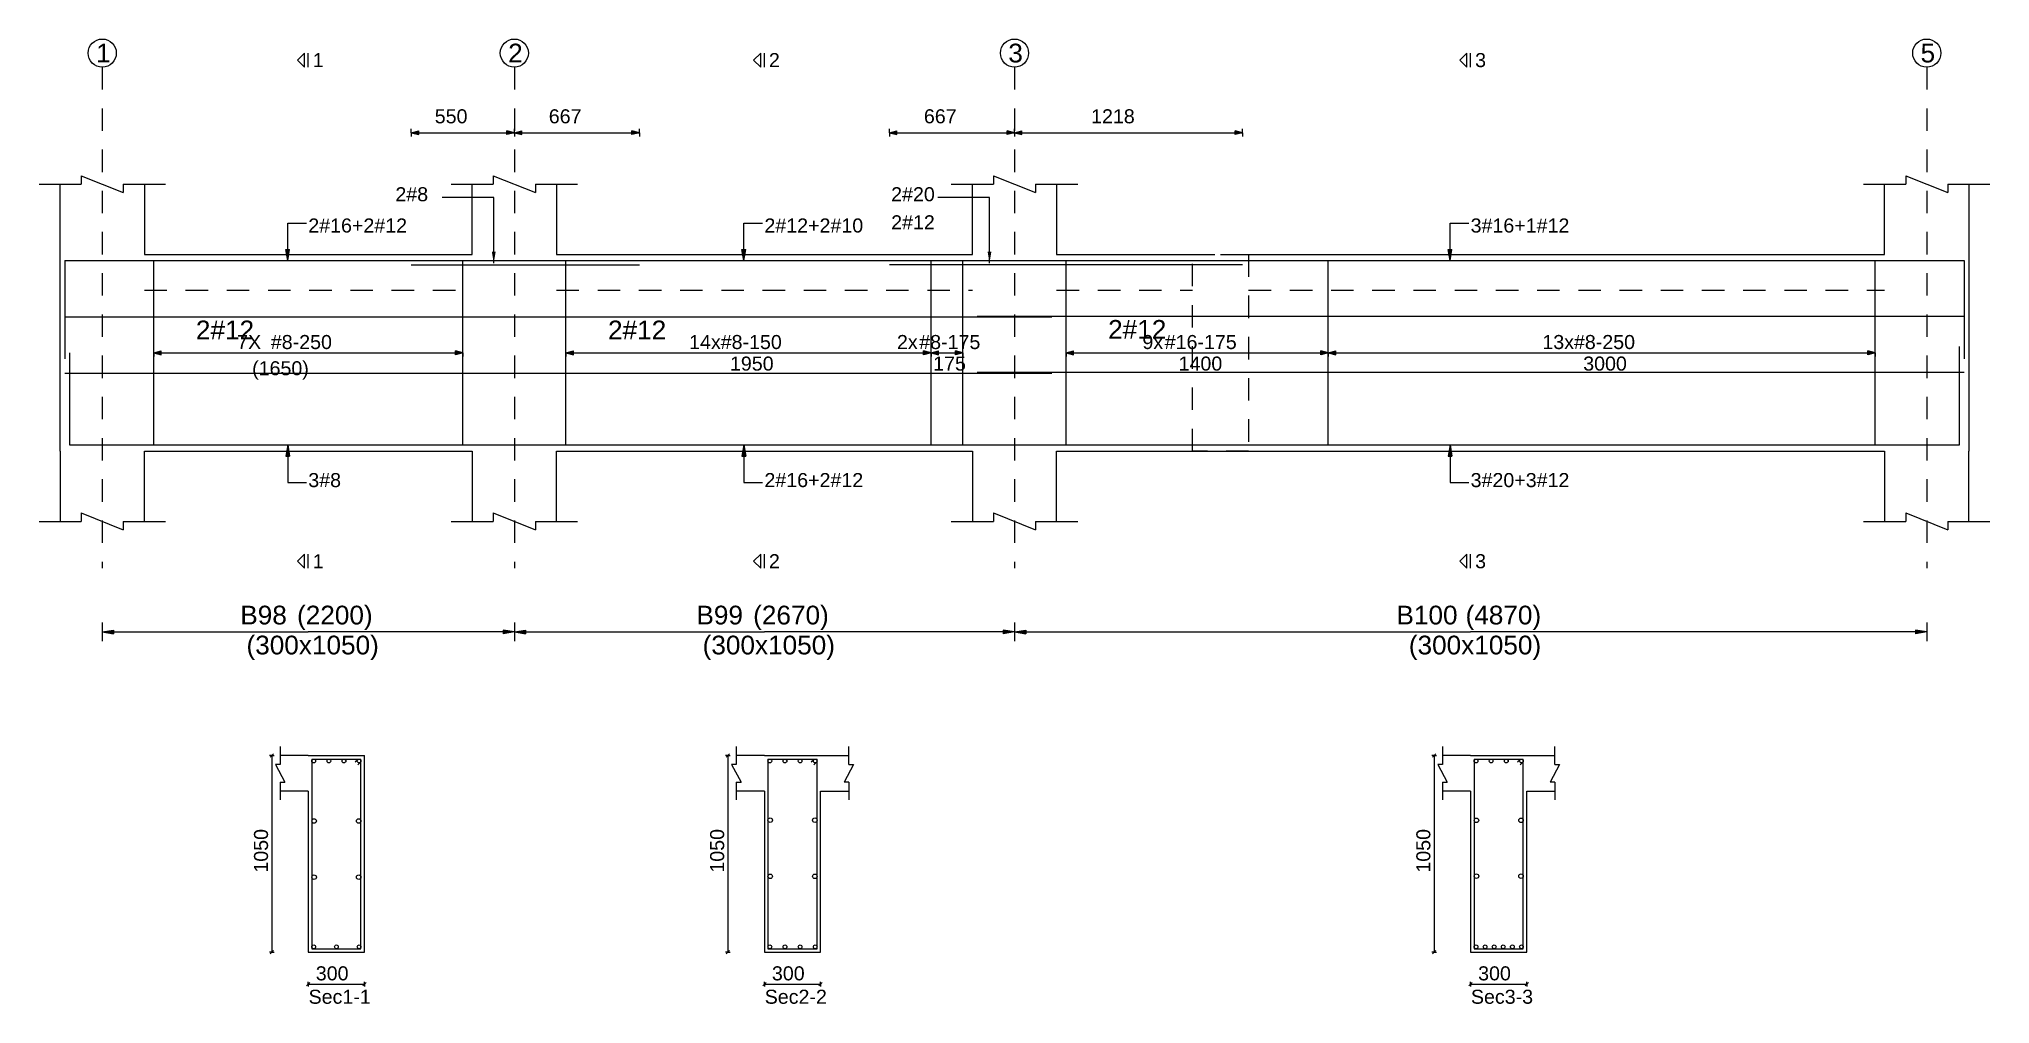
# Model space of a CAD drawing. Extents: x 0 to 98, y 3 to 248.
# Drawn here: x 39.84 to 50.26, y 129.78 to 134.93 of the extents above; entities that cross this region are included whole.
import ezdxf

# ---------------------------------------------------------------- set-up
doc = ezdxf.new("R2010")
doc.units = 0
doc.linetypes.add('ACAD_ISO02W100', pattern=[15, 12, -3])
for name, color, linetype in [('Axisline', 1, 'CONTINUOUS'), ('Axisline_Name', 2, 'CONTINUOUS'), ('Beam_bottombarlabeling', 2, 'CONTINUOUS'), ('Beam_Cross_Label', 4, 'CONTINUOUS'), ('Beam_CrossSection', 2, 'CONTINUOUS'), ('Beam_Dimensions_LS', 3, 'CONTINUOUS'), ('Beam_NameLS', 6, 'CONTINUOUS'), ('Beam_topbarsLabeling', 2, 'CONTINUOUS'), ('dim_all', 7, 'CONTINUOUS'), ('Extra_Topsteel_Labeling', 2, 'CONTINUOUS'), ('Extrabars', 7, 'CONTINUOUS'), ('Longsection', 2, 'CONTINUOUS'), ('main_botbars', 4, 'CONTINUOUS'), ('main_topbars', 4, 'CONTINUOUS'), ('SecondaryBeam', 2, 'CONTINUOUS'), ('SectionLine', 4, 'CONTINUOUS'), ('Sidefacebar', 140, 'CONTINUOUS'), ('Slabline', 253, 'CONTINUOUS'), ('span_dim', 7, 'CONTINUOUS'), ('spanline', 7, 'CONTINUOUS'), ('Stirrup_bar', 1, 'CONTINUOUS'), ('Stirrup_Dia_Spacing', 2, 'CONTINUOUS'), ('Stirrup_Length', 7, 'CONTINUOUS'), ('Stirrup_Numbers', 2, 'CONTINUOUS')]:
    doc.layers.add(name, color=color, linetype=linetype)
doc.styles.add('STRUDS_Arial', font='ARIAL.TTF', dxfattribs={"height": 0.04})

msp = doc.modelspace()

# ---------------------------------------------------------------- texts
at = {"layer": 'Axisline_Name', "style": 'STRUDS_Arial'}
for s, p in [('1', (40.147, 134.805)), ('2', (42.347, 134.805)), ('3', (45.017, 134.805)), ('5', (49.887, 134.805))]:
    msp.add_text(s, height=0.1, dxfattribs=at).set_placement(p)
at = {"layer": 'Beam_bottombarlabeling', "style": 'STRUDS_Arial'}
for s, p in [('3#8', (41.28, 132.538)), ('2#16+2#12', (43.715, 132.538)), ('3#20+3#12', (47.485, 132.538))]:
    msp.add_text(s, height=0.075, dxfattribs=at).set_placement(p)
at = {"layer": 'Beam_Cross_Label', "style": 'STRUDS_Arial'}
for s, p in [('Sec1-1', (41.2815, 129.78)), ('Sec2-2', (43.7165, 129.78)), ('Sec3-3', (47.4865, 129.78))]:
    msp.add_text(s, height=0.075, dxfattribs=at).set_placement(p)
at = {"layer": 'Beam_Dimensions_LS', "style": 'STRUDS_Arial'}
for p in [(40.95, 131.645), (43.385, 131.645), (47.155, 131.645)]:
    msp.add_text('(300x1050)', height=0.1, dxfattribs=at).set_placement(p)
at = {"layer": 'Beam_NameLS', "style": 'STRUDS_Arial'}
for s, p in [('B98', (40.917, 131.805)), ('B99', (43.352, 131.805)), ('B100', (47.089, 131.805))]:
    msp.add_text(s, height=0.1, dxfattribs=at).set_placement(p)
at = {"layer": 'Beam_topbarsLabeling', "style": 'STRUDS_Arial'}
for s, p in [('2#16+2#12', (41.28, 133.897)), ('2#12+2#10', (43.715, 133.897)), ('3#16+1#12', (47.485, 133.897))]:
    msp.add_text(s, height=0.075, dxfattribs=at).set_placement(p)
at = {"layer": 'dim_all', "style": 'STRUDS_Arial'}
for s, p in [('550', (41.955, 134.48)), ('667', (42.5638, 134.48)), ('667', (44.5663, 134.48)), ('667', (44.5663, 134.48)), ('1218', (45.4588, 134.48)), ('1218', (45.4588, 134.48)), ('300', (41.32, 129.905)), ('300', (43.755, 129.905)), ('300', (47.525, 129.905))]:
    msp.add_text(s, height=0.075, dxfattribs=at).set_placement(p)
for p in [(41.065, 130.48), (43.5, 130.48), (47.27, 130.48)]:
    msp.add_text('1050', height=0.075, rotation=90, dxfattribs=at).set_placement(p)
at = {"layer": 'Extra_Topsteel_Labeling', "style": 'STRUDS_Arial'}
for s, p in [('2#8', (41.745, 134.064)), ('2#20', (44.3915, 134.064)), ('2#12', (44.3915, 133.914))]:
    msp.add_text(s, height=0.075, dxfattribs=at).set_placement(p)
at = {"layer": 'SectionLine', "style": 'STRUDS_Arial'}
for s, p in [('1', (41.304, 134.78)), ('2', (43.739, 134.78)), ('3', (47.509, 134.78)), ('1', (41.304, 132.105)), ('2', (43.739, 132.105)), ('3', (47.509, 132.105))]:
    msp.add_text(s, height=0.075, dxfattribs=at).set_placement(p)
at = {"layer": 'Sidefacebar', "style": 'STRUDS_Arial'}
for p in [(40.68, 133.327), (42.88, 133.327), (45.55, 133.33)]:
    msp.add_text('2#12', height=0.1, dxfattribs=at).set_placement(p)
at = {"layer": 'span_dim', "style": 'STRUDS_Arial'}
for s, p in [(' (2200) ', (41.181, 131.805)), (' (2670) ', (43.616, 131.805)), (' (4870) ', (47.419, 131.805))]:
    msp.add_text(s, height=0.1, dxfattribs=at).set_placement(p)
at = {"layer": 'Stirrup_Dia_Spacing', "style": 'STRUDS_Arial'}
for s, p in [('#8-250', (41.08, 133.275)), ('#8-150', (43.4815, 133.275)), ('#8-175', (44.5415, 133.275)), ('#16-175', (45.8518, 133.275)), ('#8-250', (48.0365, 133.275)), ('1950', (43.531, 133.16)), ('175', (44.6158, 133.16)), ('1400', (45.926, 133.16)), ('3000', (48.086, 133.16))]:
    msp.add_text(s, height=0.075, dxfattribs=at).set_placement(p)
at = {"layer": 'Stirrup_Length', "style": 'STRUDS_Arial'}
msp.add_text('(1650)', height=0.075, dxfattribs=at).set_placement((40.98, 133.135))
at = {"layer": 'Stirrup_Numbers', "style": 'STRUDS_Arial'}
for s, p in [('7X', (40.9, 133.275)), ('14x', (43.313, 133.275)), ('2x', (44.4225, 133.275)), ('9x', (45.7328, 133.275)), ('13x', (47.868, 133.275))]:
    msp.add_text(s, height=0.075, dxfattribs=at).set_placement(p)

# ---------------------------------------------------------------- linework, layer by layer
at = {"layer": 'Axisline', "linetype": 'ACAD_ISO02W100', "ltscale": 0.01}
for p, q in [((40.18, 134.78), (40.18, 132.105)), ((42.38, 134.78), (42.38, 132.105)), ((45.05, 134.78), (45.05, 132.105)), ((49.92, 134.78), (49.92, 132.105))]:
    msp.add_line(p, q, dxfattribs=at)
at = {"layer": 'Axisline'}
for centre in [(40.18, 134.855), (42.38, 134.855), (45.05, 134.855), (49.92, 134.855)]:
    msp.add_circle(centre, 0.075, dxfattribs=at)
at = {"layer": 'Beam_bottombarlabeling'}
for p, q in [((41.17, 132.763), (41.16, 132.703)), ((41.16, 132.703), (41.18, 132.703)), ((41.17, 132.763), (41.17, 132.563)), ((41.17, 132.763), (41.18, 132.703)), ((43.605, 132.763), (43.595, 132.703)), ((43.595, 132.703), (43.615, 132.703)), ((43.605, 132.763), (43.605, 132.563)), ((43.605, 132.763), (43.615, 132.703)), ((47.375, 132.763), (47.365, 132.703)), ((47.365, 132.703), (47.385, 132.703)), ((47.375, 132.763), (47.375, 132.563)), ((47.375, 132.763), (47.385, 132.703)), ((41.17, 132.563), (41.27, 132.563)), ((43.605, 132.563), (43.705, 132.563)), ((47.375, 132.563), (47.475, 132.563))]:
    msp.add_line(p, q, dxfattribs=at)
for points in [[(41.17, 132.763), (41.16, 132.703), (41.17, 132.763), (41.18, 132.703)], [(43.605, 132.763), (43.595, 132.703), (43.605, 132.763), (43.615, 132.703)], [(47.375, 132.763), (47.365, 132.703), (47.375, 132.763), (47.385, 132.703)]]:
    msp.add_solid(points, dxfattribs=at)
at = {"layer": 'Beam_CrossSection'}
for p, q in [((41.13, 131.153), (41.13, 131.058)), ((43.565, 131.153), (43.565, 131.058)), ((44.165, 131.058), (44.165, 131.153)), ((47.335, 131.153), (47.335, 131.058)), ((47.935, 131.058), (47.935, 131.153)), ((41.13, 131.058), (41.105, 131.058)), ((41.105, 131.058), (41.155, 130.963)), ((41.28, 131.105), (41.13, 131.105)), ((41.28, 131.105), (41.58, 131.105)), ((41.28, 131.105), (41.28, 131.105)), ((41.58, 130.055), (41.58, 131.105)), ((41.58, 131.105), (41.58, 131.105)), ((43.565, 131.058), (43.54, 131.058)), ((43.54, 131.058), (43.59, 130.963)), ((43.715, 131.105), (43.565, 131.105)), ((43.715, 131.105), (44.015, 131.105)), ((43.715, 131.105), (43.715, 131.105)), ((44.015, 131.105), (44.015, 131.105)), ((44.015, 131.105), (44.165, 131.105)), ((44.19, 131.058), (44.14, 130.963)), ((44.165, 131.058), (44.19, 131.058)), ((47.335, 131.058), (47.31, 131.058)), ((47.31, 131.058), (47.36, 130.963)), ((47.485, 131.105), (47.335, 131.105)), ((47.485, 131.105), (47.785, 131.105)), ((47.485, 131.105), (47.485, 131.105)), ((47.785, 131.105), (47.785, 131.105)), ((47.785, 131.105), (47.935, 131.105)), ((47.96, 131.058), (47.91, 130.963)), ((47.935, 131.058), (47.96, 131.058)), ((41.13, 130.963), (41.13, 130.868)), ((41.13, 130.963), (41.155, 130.963)), ((43.565, 130.963), (43.565, 130.868)), ((43.565, 130.963), (43.59, 130.963)), ((44.165, 130.963), (44.14, 130.963)), ((44.165, 130.963), (44.165, 130.868)), ((47.335, 130.963), (47.335, 130.868)), ((47.335, 130.963), (47.36, 130.963)), ((47.935, 130.963), (47.91, 130.963)), ((47.935, 130.963), (47.935, 130.868)), ((41.28, 130.915), (41.13, 130.915)), ((41.28, 130.915), (41.28, 130.055)), ((43.715, 130.915), (43.565, 130.915)), ((43.715, 130.915), (43.715, 130.055)), ((44.015, 130.055), (44.015, 130.915)), ((44.015, 130.915), (44.165, 130.915)), ((47.485, 130.915), (47.335, 130.915)), ((47.485, 130.915), (47.485, 130.055)), ((47.785, 130.055), (47.785, 130.915)), ((47.785, 130.915), (47.935, 130.915)), ((41.28, 130.055), (41.58, 130.055)), ((43.715, 130.055), (44.015, 130.055)), ((47.485, 130.055), (47.785, 130.055))]:
    msp.add_line(p, q, dxfattribs=at)
at = {"layer": 'Beam_topbarsLabeling'}
for p, q in [((41.17, 133.747), (41.17, 133.947)), ((41.17, 133.947), (41.27, 133.947)), ((43.605, 133.747), (43.605, 133.947)), ((43.605, 133.947), (43.705, 133.947)), ((47.375, 133.747), (47.375, 133.947)), ((47.375, 133.947), (47.475, 133.947)), ((41.17, 133.747), (41.16, 133.807)), ((41.16, 133.807), (41.18, 133.807)), ((41.17, 133.747), (41.18, 133.807)), ((41.17, 133.807), (41.175, 133.807)), ((43.605, 133.747), (43.595, 133.807)), ((43.595, 133.807), (43.615, 133.807)), ((43.605, 133.747), (43.615, 133.807)), ((43.605, 133.807), (43.61, 133.807)), ((47.375, 133.747), (47.365, 133.807)), ((47.365, 133.807), (47.385, 133.807)), ((47.375, 133.747), (47.385, 133.807)), ((47.375, 133.807), (47.38, 133.807))]:
    msp.add_line(p, q, dxfattribs=at)
for points in [[(41.17, 133.747), (41.16, 133.807), (41.17, 133.747), (41.18, 133.807)], [(43.605, 133.747), (43.595, 133.807), (43.605, 133.747), (43.615, 133.807)], [(47.375, 133.747), (47.365, 133.807), (47.375, 133.747), (47.385, 133.807)]]:
    msp.add_solid(points, dxfattribs=at)
at = {"layer": 'dim_all'}
for p, q in [((41.83, 134.43), (41.83, 134.45)), ((41.83, 134.43), (41.83, 134.443)), ((41.83, 134.43), (41.83, 134.443)), ((41.83, 134.43), (41.87, 134.44)), ((41.83, 134.43), (41.83, 134.41)), ((41.83, 134.43), (41.87, 134.42)), ((41.83, 134.43), (41.83, 134.418)), ((41.83, 134.43), (41.83, 134.418)), ((41.83, 134.43), (43.0475, 134.43)), ((41.87, 134.42), (41.87, 134.44)), ((42.38, 134.43), (42.34, 134.44)), ((42.34, 134.42), (42.34, 134.44)), ((42.38, 134.43), (42.34, 134.44)), ((42.34, 134.42), (42.34, 134.44)), ((42.38, 134.43), (42.34, 134.42)), ((42.38, 134.43), (42.34, 134.42)), ((42.38, 134.43), (42.38, 134.45)), ((42.38, 134.43), (42.38, 134.45)), ((42.38, 134.43), (42.38, 134.45)), ((42.38, 134.43), (42.38, 134.45)), ((42.38, 134.43), (42.38, 134.443)), ((42.38, 134.43), (42.38, 134.443)), ((42.38, 134.43), (42.38, 134.443)), ((42.38, 134.43), (42.38, 134.443)), ((42.38, 134.43), (42.42, 134.44)), ((42.38, 134.43), (42.42, 134.44)), ((42.38, 134.43), (42.38, 134.41)), ((42.38, 134.43), (42.42, 134.42)), ((42.38, 134.43), (42.38, 134.41)), ((42.38, 134.43), (42.38, 134.418)), ((42.38, 134.43), (42.38, 134.418)), ((42.38, 134.43), (42.38, 134.418)), ((42.38, 134.43), (42.38, 134.418)), ((42.38, 134.43), (42.38, 134.43)), ((42.38, 134.43), (42.38, 134.41)), ((42.38, 134.43), (42.42, 134.42)), ((42.38, 134.43), (42.38, 134.41)), ((42.42, 134.42), (42.42, 134.44)), ((42.42, 134.42), (42.42, 134.44)), ((43.0475, 134.43), (43.0075, 134.44)), ((43.0075, 134.42), (43.0075, 134.44)), ((43.0475, 134.43), (43.0075, 134.42)), ((43.0475, 134.43), (43.0475, 134.45)), ((43.0475, 134.43), (43.0475, 134.443)), ((43.0475, 134.43), (43.0475, 134.443)), ((43.0475, 134.43), (43.0475, 134.41)), ((43.0475, 134.43), (43.0475, 134.418)), ((43.0475, 134.43), (43.0475, 134.418)), ((44.3825, 134.43), (44.3825, 134.45)), ((44.3825, 134.43), (44.3825, 134.45)), ((44.3825, 134.43), (44.3825, 134.443)), ((44.3825, 134.43), (44.3825, 134.443)), ((44.3825, 134.43), (44.3825, 134.443)), ((44.3825, 134.43), (44.3825, 134.443)), ((44.3825, 134.43), (44.4225, 134.44)), ((44.3825, 134.43), (44.4225, 134.44)), ((44.3825, 134.43), (44.3825, 134.41)), ((44.3825, 134.43), (44.4225, 134.42)), ((44.3825, 134.43), (44.3825, 134.418)), ((44.3825, 134.43), (44.3825, 134.418)), ((44.3825, 134.43), (46.2675, 134.43)), ((44.3825, 134.43), (44.3825, 134.41)), ((44.3825, 134.43), (44.4225, 134.42)), ((44.3825, 134.43), (44.3825, 134.418)), ((44.3825, 134.43), (44.3825, 134.418)), ((44.3825, 134.43), (46.2675, 134.43)), ((44.4225, 134.42), (44.4225, 134.44)), ((44.4225, 134.42), (44.4225, 134.44)), ((45.05, 134.43), (45.01, 134.44)), ((45.01, 134.42), (45.01, 134.44)), ((45.05, 134.43), (45.01, 134.44)), ((45.01, 134.42), (45.01, 134.44)), ((45.05, 134.43), (45.01, 134.44)), ((45.01, 134.42), (45.01, 134.44)), ((45.05, 134.43), (45.01, 134.44)), ((45.01, 134.42), (45.01, 134.44)), ((45.05, 134.43), (45.01, 134.42)), ((45.05, 134.43), (45.01, 134.42)), ((45.05, 134.43), (45.01, 134.42)), ((45.05, 134.43), (45.01, 134.42)), ((45.05, 134.43), (45.05, 134.45)), ((45.05, 134.43), (45.05, 134.45)), ((45.05, 134.43), (45.05, 134.45)), ((45.05, 134.43), (45.05, 134.45)), ((45.05, 134.43), (45.05, 134.45)), ((45.05, 134.43), (45.05, 134.45)), ((45.05, 134.43), (45.05, 134.45)), ((45.05, 134.43), (45.05, 134.45)), ((45.05, 134.43), (45.05, 134.443)), ((45.05, 134.43), (45.05, 134.443)), ((45.05, 134.43), (45.05, 134.443)), ((45.05, 134.43), (45.05, 134.443)), ((45.05, 134.43), (45.05, 134.443)), ((45.05, 134.43), (45.05, 134.443)), ((45.05, 134.43), (45.05, 134.443)), ((45.05, 134.43), (45.05, 134.443)), ((45.05, 134.43), (45.09, 134.44)), ((45.05, 134.43), (45.09, 134.44)), ((45.05, 134.43), (45.09, 134.44)), ((45.05, 134.43), (45.09, 134.44)), ((45.05, 134.43), (45.05, 134.41)), ((45.05, 134.43), (45.09, 134.42)), ((45.05, 134.43), (45.05, 134.41)), ((45.05, 134.43), (45.05, 134.418)), ((45.05, 134.43), (45.05, 134.418)), ((45.05, 134.43), (45.05, 134.418)), ((45.05, 134.43), (45.05, 134.418)), ((45.05, 134.43), (45.05, 134.43)), ((45.05, 134.43), (45.05, 134.41)), ((45.05, 134.43), (45.09, 134.42)), ((45.05, 134.43), (45.05, 134.41)), ((45.05, 134.43), (45.05, 134.41)), ((45.05, 134.43), (45.09, 134.42)), ((45.05, 134.43), (45.05, 134.41)), ((45.05, 134.43), (45.05, 134.418)), ((45.05, 134.43), (45.05, 134.418)), ((45.05, 134.43), (45.05, 134.418)), ((45.05, 134.43), (45.05, 134.418)), ((45.05, 134.43), (45.05, 134.43)), ((45.05, 134.43), (45.05, 134.41)), ((45.05, 134.43), (45.09, 134.42)), ((45.05, 134.43), (45.05, 134.41)), ((45.09, 134.42), (45.09, 134.44)), ((45.09, 134.42), (45.09, 134.44)), ((45.09, 134.42), (45.09, 134.44)), ((45.09, 134.42), (45.09, 134.44)), ((46.2675, 134.43), (46.2275, 134.44)), ((46.2275, 134.42), (46.2275, 134.44)), ((46.2675, 134.43), (46.2275, 134.44)), ((46.2275, 134.42), (46.2275, 134.44)), ((46.2675, 134.43), (46.2275, 134.42)), ((46.2675, 134.43), (46.2275, 134.42)), ((46.2675, 134.43), (46.2675, 134.45)), ((46.2675, 134.43), (46.2675, 134.45)), ((46.2675, 134.43), (46.2675, 134.443)), ((46.2675, 134.43), (46.2675, 134.443)), ((46.2675, 134.43), (46.2675, 134.443)), ((46.2675, 134.43), (46.2675, 134.443)), ((46.2675, 134.43), (46.2675, 134.41)), ((46.2675, 134.43), (46.2675, 134.418)), ((46.2675, 134.43), (46.2675, 134.418)), ((46.2675, 134.43), (46.2675, 134.41)), ((46.2675, 134.43), (46.2675, 134.418)), ((46.2675, 134.43), (46.2675, 134.418)), ((41.085, 131.105), (41.0725, 131.105)), ((41.085, 131.105), (41.0762, 131.096)), ((41.085, 131.105), (41.0939, 131.114)), ((41.085, 131.105), (41.0975, 131.105)), ((41.085, 131.105), (41.085, 130.055)), ((43.52, 131.105), (43.5075, 131.105)), ((43.52, 131.105), (43.5112, 131.096)), ((43.52, 131.105), (43.5289, 131.114)), ((43.52, 131.105), (43.5325, 131.105)), ((43.52, 131.105), (43.52, 130.055)), ((47.29, 131.105), (47.2775, 131.105)), ((47.29, 131.105), (47.2812, 131.096)), ((47.29, 131.105), (47.2989, 131.114)), ((47.29, 131.105), (47.3025, 131.105)), ((47.29, 131.105), (47.29, 130.055)), ((41.085, 130.055), (41.0725, 130.055)), ((41.085, 130.055), (41.0762, 130.046)), ((41.085, 130.055), (41.0939, 130.064)), ((41.085, 130.055), (41.0975, 130.055)), ((43.52, 130.055), (43.5075, 130.055)), ((43.52, 130.055), (43.5112, 130.046)), ((43.52, 130.055), (43.5289, 130.064)), ((43.52, 130.055), (43.5325, 130.055)), ((47.29, 130.055), (47.2775, 130.055)), ((47.29, 130.055), (47.2812, 130.046)), ((47.29, 130.055), (47.2989, 130.064)), ((47.29, 130.055), (47.3025, 130.055)), ((41.28, 129.885), (41.2712, 129.876)), ((41.28, 129.885), (41.28, 129.898)), ((41.28, 129.885), (41.2889, 129.894)), ((41.28, 129.885), (41.28, 129.873)), ((41.28, 129.885), (41.58, 129.885)), ((41.58, 129.885), (41.5712, 129.876)), ((41.58, 129.885), (41.58, 129.898)), ((41.58, 129.885), (41.5889, 129.894)), ((41.58, 129.885), (41.58, 129.873)), ((43.715, 129.885), (43.7062, 129.876)), ((43.715, 129.885), (43.715, 129.898)), ((43.715, 129.885), (43.7239, 129.894)), ((43.715, 129.885), (43.715, 129.873)), ((43.715, 129.885), (44.015, 129.885)), ((44.015, 129.885), (44.0062, 129.876)), ((44.015, 129.885), (44.015, 129.898)), ((44.015, 129.885), (44.0238, 129.894)), ((44.015, 129.885), (44.015, 129.873)), ((47.485, 129.885), (47.4762, 129.876)), ((47.485, 129.885), (47.485, 129.898)), ((47.485, 129.885), (47.4939, 129.894)), ((47.485, 129.885), (47.485, 129.873)), ((47.485, 129.885), (47.785, 129.885)), ((47.785, 129.885), (47.7762, 129.876)), ((47.785, 129.885), (47.785, 129.898)), ((47.785, 129.885), (47.7938, 129.894)), ((47.785, 129.885), (47.785, 129.873))]:
    msp.add_line(p, q, dxfattribs=at)
for points in [[(41.83, 134.43), (41.87, 134.44), (41.83, 134.43), (41.87, 134.42)], [(42.38, 134.43), (42.34, 134.44), (42.38, 134.43), (42.34, 134.42)], [(42.38, 134.43), (42.34, 134.44), (42.38, 134.43), (42.34, 134.42)], [(42.38, 134.43), (42.42, 134.44), (42.38, 134.43), (42.42, 134.42)], [(42.38, 134.43), (42.42, 134.44), (42.38, 134.43), (42.42, 134.42)], [(43.0475, 134.43), (43.0075, 134.44), (43.0475, 134.43), (43.0075, 134.42)], [(44.3825, 134.43), (44.4225, 134.44), (44.3825, 134.43), (44.4225, 134.42)], [(44.3825, 134.43), (44.4225, 134.44), (44.3825, 134.43), (44.4225, 134.42)], [(45.05, 134.43), (45.01, 134.44), (45.05, 134.43), (45.01, 134.42)], [(45.05, 134.43), (45.01, 134.44), (45.05, 134.43), (45.01, 134.42)], [(45.05, 134.43), (45.01, 134.44), (45.05, 134.43), (45.01, 134.42)], [(45.05, 134.43), (45.01, 134.44), (45.05, 134.43), (45.01, 134.42)], [(45.05, 134.43), (45.09, 134.44), (45.05, 134.43), (45.09, 134.42)], [(45.05, 134.43), (45.09, 134.44), (45.05, 134.43), (45.09, 134.42)], [(45.05, 134.43), (45.09, 134.44), (45.05, 134.43), (45.09, 134.42)], [(45.05, 134.43), (45.09, 134.44), (45.05, 134.43), (45.09, 134.42)], [(46.2675, 134.43), (46.2275, 134.44), (46.2675, 134.43), (46.2275, 134.42)], [(46.2675, 134.43), (46.2275, 134.44), (46.2675, 134.43), (46.2275, 134.42)]]:
    msp.add_solid(points, dxfattribs=at)
at = {"layer": 'Extra_Topsteel_Labeling'}
for p, q in [((42.27, 134.084), (41.995, 134.084)), ((42.27, 133.734), (42.27, 134.084)), ((44.9165, 134.084), (44.6415, 134.084)), ((44.9165, 133.734), (44.9165, 134.084))]:
    msp.add_line(p, q, dxfattribs=at)
for points in [[(42.27, 133.734), (42.26, 133.794), (42.27, 133.734), (42.28, 133.794)], [(44.9165, 133.734), (44.9065, 133.794), (44.9165, 133.734), (44.9265, 133.794)]]:
    msp.add_solid(points, dxfattribs=at)
at = {"layer": 'Extrabars'}
for p, q in [((43.0475, 133.723), (41.83, 133.723)), ((46.2675, 133.725), (44.3825, 133.725)), ((46.2675, 133.725), (44.3825, 133.725))]:
    msp.add_line(p, q, dxfattribs=at)
at = {"layer": 'Longsection'}
for p, q in [((39.8425, 134.155), (39.955, 134.155)), ((39.8425, 134.155), (40.0675, 134.155)), ((39.955, 133.78), (39.955, 134.155)), ((40.0675, 134.2), (40.0675, 134.155)), ((40.0675, 134.2), (40.2925, 134.11)), ((40.2925, 134.155), (40.2925, 134.11)), ((40.2925, 134.155), (40.5175, 134.155)), ((40.405, 134.155), (40.405, 133.78)), ((42.0425, 134.155), (42.155, 134.155)), ((42.0425, 134.155), (42.2675, 134.155)), ((42.155, 133.78), (42.155, 134.155)), ((42.2675, 134.2), (42.2675, 134.155)), ((42.2675, 134.2), (42.4925, 134.11)), ((42.4925, 134.155), (42.4925, 134.11)), ((42.4925, 134.155), (42.7175, 134.155)), ((42.605, 134.155), (42.605, 133.78)), ((44.7125, 134.155), (44.825, 134.155)), ((44.7125, 134.155), (44.9375, 134.155)), ((44.825, 133.78), (44.825, 134.155)), ((44.9375, 134.2), (44.9375, 134.155)), ((44.9375, 134.2), (45.1625, 134.11)), ((45.1625, 134.155), (45.1625, 134.11)), ((45.1625, 134.155), (45.3875, 134.155)), ((45.275, 134.155), (45.275, 133.78)), ((49.5825, 134.155), (49.695, 134.155)), ((49.5825, 134.155), (49.8075, 134.155)), ((49.695, 133.78), (49.695, 134.155)), ((49.8075, 134.2), (49.8075, 134.155)), ((49.8075, 134.2), (50.0325, 134.11)), ((50.0325, 134.155), (50.0325, 134.11)), ((50.0325, 134.155), (50.2575, 134.155)), ((50.145, 134.155), (50.145, 133.78)), ((39.955, 132.73), (39.955, 133.78)), ((40.18, 133.78), (40.18, 133.78)), ((40.405, 133.78), (42.155, 133.78)), ((42.605, 133.78), (44.825, 133.78)), ((45.275, 133.78), (46, 133.78)), ((46.15, 133.78), (49.695, 133.78)), ((50.145, 133.78), (50.145, 132.73)), ((39.955, 132.73), (39.955, 132.355)), ((40.405, 132.355), (40.405, 132.73)), ((40.405, 132.73), (42.155, 132.73)), ((42.155, 132.73), (42.155, 132.355)), ((42.605, 132.355), (42.605, 132.73)), ((42.605, 132.73), (44.825, 132.73)), ((44.825, 132.73), (44.825, 132.355)), ((45.275, 132.355), (45.275, 132.73)), ((45.275, 132.73), (46, 132.73)), ((46, 132.73), (49.695, 132.73)), ((49.695, 132.73), (49.695, 132.355)), ((50.145, 132.355), (50.145, 132.73)), ((40.0675, 132.4), (40.0675, 132.355)), ((40.0675, 132.4), (40.2925, 132.31)), ((42.2675, 132.4), (42.2675, 132.355)), ((42.2675, 132.4), (42.4925, 132.31)), ((44.9375, 132.4), (44.9375, 132.355)), ((44.9375, 132.4), (45.1625, 132.31)), ((49.8075, 132.4), (49.8075, 132.355)), ((49.8075, 132.4), (50.0325, 132.31)), ((39.8425, 132.355), (39.955, 132.355)), ((39.8425, 132.355), (40.0675, 132.355)), ((40.2925, 132.355), (40.2925, 132.31)), ((40.2925, 132.355), (40.5175, 132.355)), ((42.0425, 132.355), (42.155, 132.355)), ((42.0425, 132.355), (42.2675, 132.355)), ((42.4925, 132.355), (42.4925, 132.31)), ((42.4925, 132.355), (42.7175, 132.355)), ((44.7125, 132.355), (44.825, 132.355)), ((44.7125, 132.355), (44.9375, 132.355)), ((45.1625, 132.355), (45.1625, 132.31)), ((45.1625, 132.355), (45.3875, 132.355)), ((49.5825, 132.355), (49.695, 132.355)), ((49.5825, 132.355), (49.8075, 132.355)), ((50.0325, 132.355), (50.0325, 132.31)), ((50.0325, 132.355), (50.2575, 132.355))]:
    msp.add_line(p, q, dxfattribs=at)
at = {"layer": 'main_botbars'}
for p, q in [((39.98, 133.747), (39.98, 133.222)), ((39.98, 133.747), (42.58, 133.747)), ((42.18, 133.747), (45.25, 133.747)), ((44.85, 133.747), (50.12, 133.747)), ((50.12, 133.747), (50.12, 133.222)), ((40.005, 133.255), (40.005, 132.763)), ((50.095, 132.763), (50.095, 133.288)), ((40.005, 132.763), (42.555, 132.763)), ((42.205, 132.763), (42.205, 132.763)), ((42.205, 132.763), (45.225, 132.763)), ((42.555, 132.763), (42.555, 132.763)), ((44.875, 132.763), (50.095, 132.763))]:
    msp.add_line(p, q, dxfattribs=at)
for centre in [(41.3088, 130.084), (41.43, 130.084), (41.5513, 130.084), (43.7438, 130.084), (43.8246, 130.084), (43.9054, 130.084), (43.9862, 130.084), (47.5138, 130.084), (47.5623, 130.084), (47.6108, 130.084), (47.6592, 130.084), (47.7077, 130.084), (47.7562, 130.084)]:
    msp.add_circle(centre, 0.01, dxfattribs=at)
at = {"layer": 'main_topbars'}
for centre in [(41.3088, 131.076), (41.3896, 131.076), (41.4704, 131.076), (41.5513, 131.076), (43.7438, 131.076), (43.8246, 131.076), (43.9054, 131.076), (43.9862, 131.076), (47.5138, 131.076), (47.5946, 131.076), (47.6754, 131.076), (47.7562, 131.076)]:
    msp.add_circle(centre, 0.01, dxfattribs=at)
at = {"layer": 'SecondaryBeam', "linetype": 'ACAD_ISO02W100', "ltscale": 0.01}
for p, q in [((46, 133.78), (46.3, 133.78)), ((46, 132.73), (46, 133.78)), ((46.3, 133.78), (46.3, 132.73)), ((46.3, 132.73), (46, 132.73))]:
    msp.add_line(p, q, dxfattribs=at)
at = {"layer": 'SectionLine'}
for p, q in [((41.26, 134.855), (41.2225, 134.818)), ((41.26, 134.78), (41.2225, 134.818)), ((41.26, 134.78), (41.26, 134.855)), ((41.28, 134.78), (41.28, 134.855)), ((43.695, 134.855), (43.6575, 134.818)), ((43.695, 134.78), (43.6575, 134.818)), ((43.695, 134.78), (43.695, 134.855)), ((43.715, 134.78), (43.715, 134.855)), ((47.465, 134.855), (47.4275, 134.818)), ((47.465, 134.78), (47.4275, 134.818)), ((47.465, 134.78), (47.465, 134.855)), ((47.485, 134.78), (47.485, 134.855)), ((41.26, 132.18), (41.2225, 132.143)), ((41.26, 132.105), (41.26, 132.18)), ((41.28, 132.105), (41.28, 132.18)), ((43.695, 132.18), (43.6575, 132.143)), ((43.695, 132.105), (43.695, 132.18)), ((43.715, 132.105), (43.715, 132.18)), ((47.465, 132.18), (47.4275, 132.143)), ((47.465, 132.105), (47.465, 132.18)), ((47.485, 132.105), (47.485, 132.18)), ((41.26, 132.105), (41.2225, 132.143)), ((43.695, 132.105), (43.6575, 132.143)), ((47.465, 132.105), (47.4275, 132.143))]:
    msp.add_line(p, q, dxfattribs=at)
at = {"layer": 'Sidefacebar'}
for p, q in [((39.98, 133.447), (42.58, 133.447)), ((42.18, 133.447), (45.25, 133.447)), ((44.85, 133.45), (50.12, 133.45)), ((39.98, 133.147), (42.58, 133.147)), ((42.18, 133.147), (45.25, 133.147)), ((44.85, 133.152), (50.12, 133.152))]:
    msp.add_line(p, q, dxfattribs=at)
for centre in [(41.311, 130.756), (41.549, 130.756), (43.746, 130.76), (43.984, 130.76), (47.516, 130.759), (47.754, 130.759), (41.311, 130.456), (41.549, 130.456), (43.746, 130.46), (43.984, 130.46), (47.516, 130.461), (47.754, 130.461)]:
    msp.add_circle(centre, 0.012, dxfattribs=at)
at = {"layer": 'Slabline', "linetype": 'ACAD_ISO02W100', "ltscale": 0.01}
for p, q in [((40.405, 133.59), (42.155, 133.59)), ((42.605, 133.59), (44.825, 133.59)), ((45.275, 133.59), (46, 133.59)), ((46.3, 133.59), (49.695, 133.59))]:
    msp.add_line(p, q, dxfattribs=at)
at = {"layer": 'spanline'}
for p, q in [((40.18, 131.815), (40.18, 131.715)), ((40.18, 131.765), (40.24, 131.775)), ((40.18, 131.765), (41.28, 131.765)), ((40.18, 131.765), (40.24, 131.755)), ((40.24, 131.775), (40.24, 131.755)), ((42.38, 131.765), (41.28, 131.765)), ((42.38, 131.765), (42.32, 131.775)), ((42.32, 131.775), (42.32, 131.755)), ((42.38, 131.765), (42.32, 131.755)), ((42.38, 131.815), (42.38, 131.715)), ((42.38, 131.815), (42.38, 131.715)), ((42.38, 131.765), (42.44, 131.775)), ((42.38, 131.765), (43.715, 131.765)), ((42.38, 131.765), (42.44, 131.755)), ((42.44, 131.775), (42.44, 131.755)), ((45.05, 131.765), (43.715, 131.765)), ((45.05, 131.765), (44.99, 131.775)), ((44.99, 131.775), (44.99, 131.755)), ((45.05, 131.765), (44.99, 131.755)), ((45.05, 131.815), (45.05, 131.715)), ((45.05, 131.815), (45.05, 131.715)), ((45.05, 131.765), (45.11, 131.775)), ((45.05, 131.765), (47.485, 131.765)), ((45.05, 131.765), (45.11, 131.755)), ((45.11, 131.775), (45.11, 131.755)), ((49.92, 131.765), (47.485, 131.765)), ((49.92, 131.765), (49.86, 131.775)), ((49.86, 131.775), (49.86, 131.755)), ((49.92, 131.765), (49.86, 131.755)), ((49.92, 131.815), (49.92, 131.715))]:
    msp.add_line(p, q, dxfattribs=at)
for points in [[(40.18, 131.765), (40.24, 131.775), (40.18, 131.765), (40.24, 131.755)], [(42.38, 131.765), (42.32, 131.775), (42.38, 131.765), (42.32, 131.755)], [(42.38, 131.765), (42.44, 131.775), (42.38, 131.765), (42.44, 131.755)], [(45.05, 131.765), (44.99, 131.775), (45.05, 131.765), (44.99, 131.755)], [(45.05, 131.765), (45.11, 131.775), (45.05, 131.765), (45.11, 131.755)], [(49.92, 131.765), (49.86, 131.775), (49.92, 131.765), (49.86, 131.755)]]:
    msp.add_solid(points, dxfattribs=at)
at = {"layer": 'Stirrup_bar'}
for p, q in [((40.455, 132.763), (40.455, 133.747)), ((42.105, 132.763), (42.105, 133.747)), ((42.655, 132.763), (42.655, 133.747)), ((44.605, 132.763), (44.605, 133.747)), ((44.775, 132.763), (44.775, 133.747)), ((45.325, 132.763), (45.325, 133.747)), ((46.725, 132.763), (46.725, 133.747)), ((49.645, 132.763), (49.645, 133.747)), ((44.605, 133.255), (44.625, 133.255)), ((44.775, 133.255), (44.755, 133.255)), ((41.2988, 131.086), (41.2988, 130.074)), ((41.2988, 131.086), (41.5613, 131.086)), ((41.5442, 131.083), (41.53, 131.069)), ((41.5583, 131.069), (41.5442, 131.055)), ((41.5613, 130.074), (41.5613, 131.086)), ((43.7338, 131.086), (43.7338, 130.074)), ((43.7338, 131.086), (43.9963, 131.086)), ((43.9792, 131.083), (43.965, 131.069)), ((43.9933, 131.069), (43.9792, 131.055)), ((43.9963, 130.074), (43.9963, 131.086)), ((47.5038, 131.086), (47.5038, 130.074)), ((47.5038, 131.086), (47.7663, 131.086)), ((47.7492, 131.083), (47.735, 131.069)), ((47.7633, 131.069), (47.7492, 131.055)), ((47.7663, 130.074), (47.7663, 131.086)), ((41.2988, 130.074), (41.5613, 130.074)), ((43.7338, 130.074), (43.9963, 130.074)), ((47.5038, 130.074), (47.7663, 130.074))]:
    msp.add_line(p, q, dxfattribs=at)
at = {"layer": 'Stirrup_Length'}
for p, q in [((40.455, 133.255), (40.455, 133.275)), ((40.455, 133.255), (40.495, 133.265)), ((40.455, 133.255), (42.105, 133.255)), ((40.455, 133.255), (40.455, 133.235)), ((40.455, 133.255), (40.495, 133.245)), ((40.495, 133.245), (40.495, 133.265)), ((42.105, 133.255), (42.065, 133.265)), ((42.065, 133.245), (42.065, 133.265)), ((42.105, 133.255), (42.065, 133.245)), ((42.105, 133.255), (42.105, 133.275)), ((42.105, 133.255), (42.105, 133.235)), ((42.655, 133.255), (42.655, 133.275)), ((42.655, 133.255), (42.695, 133.265)), ((42.655, 133.255), (44.775, 133.255)), ((42.655, 133.255), (42.655, 133.235)), ((42.655, 133.255), (42.695, 133.245)), ((42.695, 133.245), (42.695, 133.265)), ((44.605, 133.255), (44.565, 133.265)), ((44.565, 133.245), (44.565, 133.265)), ((44.605, 133.255), (44.565, 133.245)), ((44.605, 133.255), (44.605, 133.275)), ((44.605, 133.255), (44.605, 133.275)), ((44.605, 133.255), (44.645, 133.265)), ((44.605, 133.255), (44.605, 133.235)), ((44.605, 133.255), (44.645, 133.245)), ((44.605, 133.255), (44.605, 133.235)), ((44.645, 133.245), (44.645, 133.265)), ((44.775, 133.255), (44.735, 133.265)), ((44.735, 133.245), (44.735, 133.265)), ((44.775, 133.255), (44.735, 133.245)), ((44.775, 133.255), (44.775, 133.275)), ((44.775, 133.255), (44.775, 133.235)), ((45.325, 133.255), (45.325, 133.275)), ((45.325, 133.255), (45.365, 133.265)), ((45.325, 133.255), (49.645, 133.255)), ((45.325, 133.255), (45.325, 133.235)), ((45.325, 133.255), (45.365, 133.245)), ((45.365, 133.245), (45.365, 133.265)), ((46.725, 133.255), (46.685, 133.265)), ((46.685, 133.245), (46.685, 133.265)), ((46.725, 133.255), (46.685, 133.245)), ((46.725, 133.255), (46.725, 133.275)), ((46.725, 133.255), (46.725, 133.275)), ((46.725, 133.255), (46.765, 133.265)), ((46.725, 133.255), (46.725, 133.235)), ((46.725, 133.255), (46.765, 133.245)), ((46.725, 133.255), (46.725, 133.235)), ((46.765, 133.245), (46.765, 133.265)), ((49.645, 133.255), (49.605, 133.265)), ((49.605, 133.245), (49.605, 133.265)), ((49.645, 133.255), (49.605, 133.245)), ((49.645, 133.255), (49.645, 133.275)), ((49.645, 133.255), (49.645, 133.235))]:
    msp.add_line(p, q, dxfattribs=at)
for points in [[(40.455, 133.255), (40.495, 133.265), (40.455, 133.255), (40.495, 133.245)], [(42.105, 133.255), (42.065, 133.265), (42.105, 133.255), (42.065, 133.245)], [(42.655, 133.255), (42.695, 133.265), (42.655, 133.255), (42.695, 133.245)], [(44.605, 133.255), (44.565, 133.265), (44.605, 133.255), (44.565, 133.245)], [(44.605, 133.255), (44.645, 133.265), (44.605, 133.255), (44.645, 133.245)], [(44.775, 133.255), (44.735, 133.265), (44.775, 133.255), (44.735, 133.245)], [(45.325, 133.255), (45.365, 133.265), (45.325, 133.255), (45.365, 133.245)], [(46.725, 133.255), (46.685, 133.265), (46.725, 133.255), (46.685, 133.245)], [(46.725, 133.255), (46.765, 133.265), (46.725, 133.255), (46.765, 133.245)], [(49.645, 133.255), (49.605, 133.265), (49.645, 133.255), (49.605, 133.245)]]:
    msp.add_solid(points, dxfattribs=at)

msp.set_redraw_order([(e.dxf.handle, doc.entitydb.next_handle()) for e in msp.query("TEXT MTEXT ATTDEF DIMENSION ARC_DIMENSION")])  # texts and dimensions are drawn at this point

doc.saveas('drawing.dxf')
